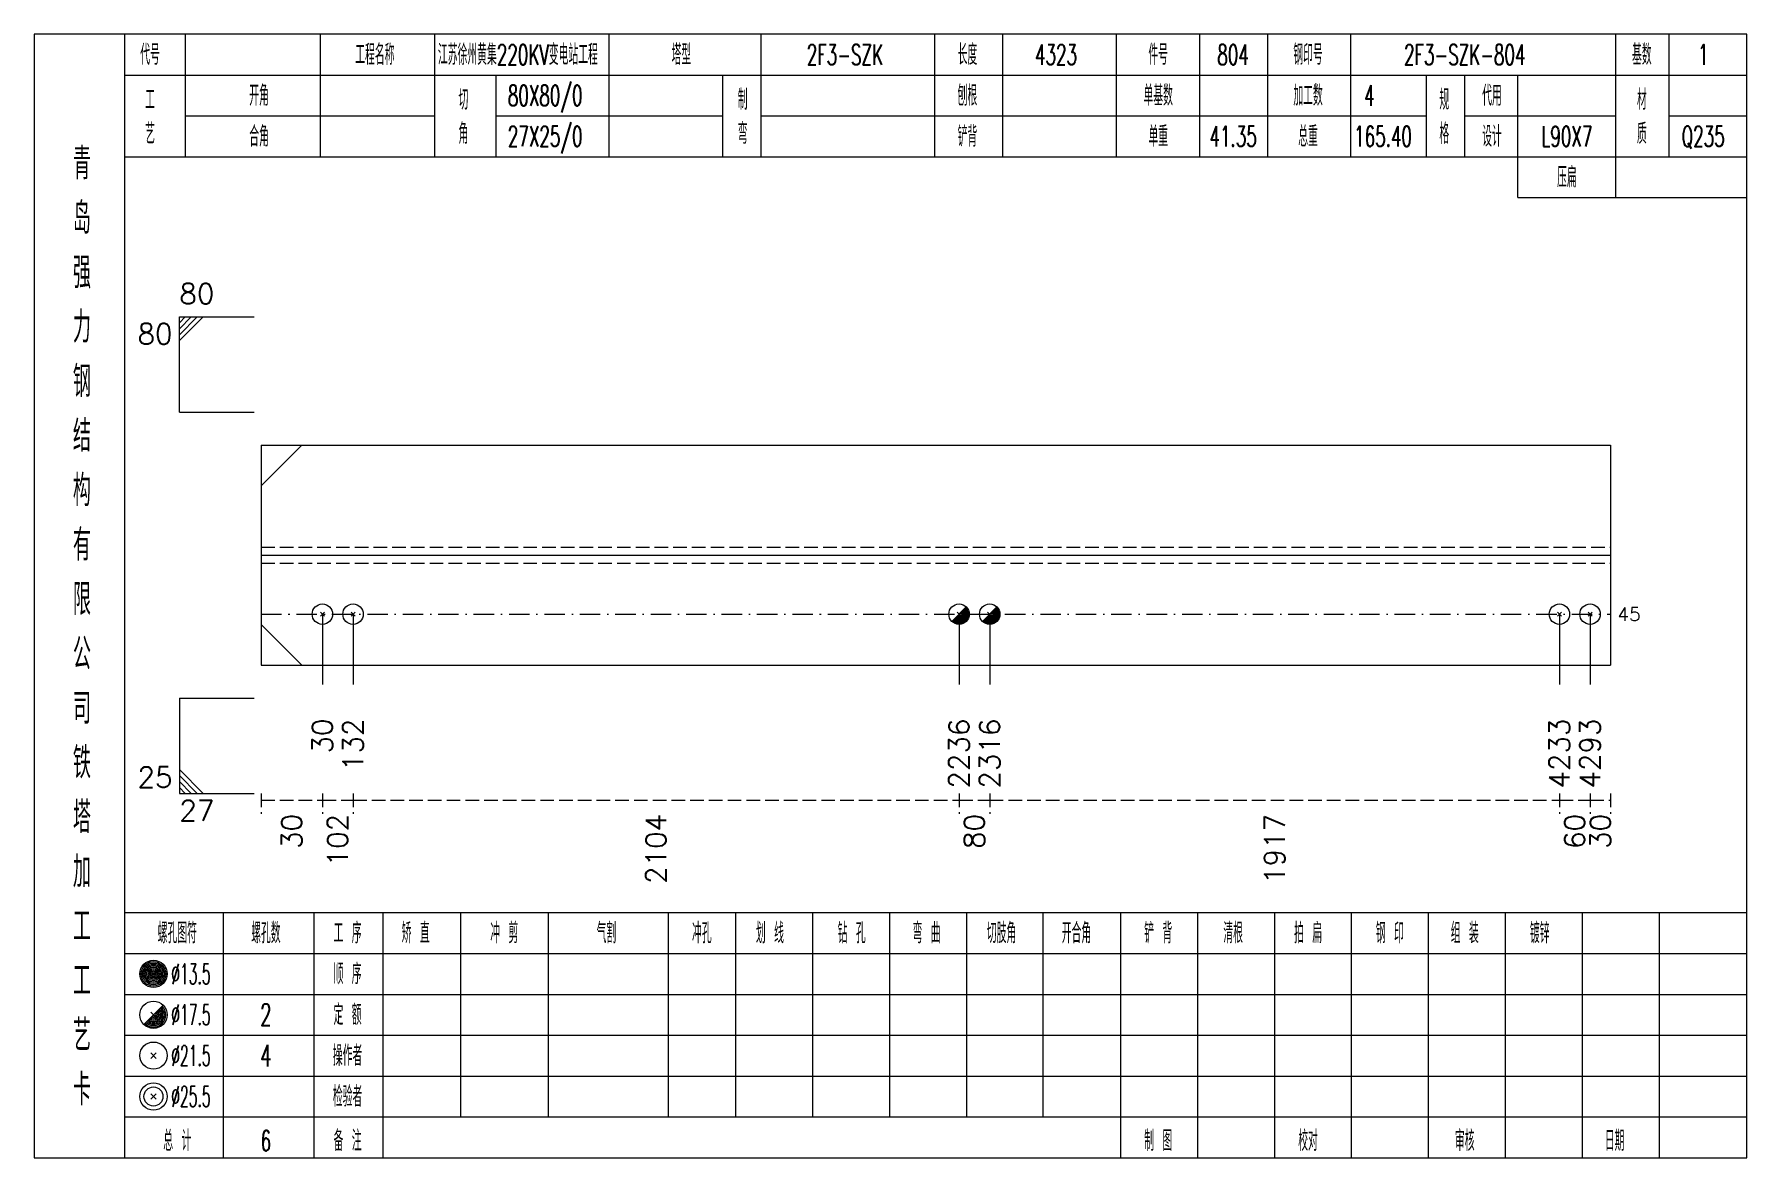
# Model space of a CAD drawing. Extents: x 0 to 4623, y -1159 to 4890.
# Drawn here: x 2802.6 to 3054, y 1575 to 1740 of the extents above; entities that cross this region are included whole.
import ezdxf
from ezdxf.enums import TextEntityAlignment as Align

# ---------------------------------------------------------------- set-up
doc = ezdxf.new("R2010")
doc.units = 0
doc.header["$MEASUREMENT"] = 0
doc.linetypes.add('一点画线', pattern=[5.2, 3, -1, 0.2, -1])
doc.linetypes.add('虚线', pattern=[2.75, 2, -0.75])
doc.layers.get('0').update_dxf_attribs({"linetype": 'CONTINUOUS', "lineweight": 25})
for name, color, linetype, lineweight in [('1', 7, 'CONTINUOUS', 25), ('4', 7, 'CONTINUOUS', 25), ('5', 7, 'CONTINUOUS', 25)]:
    doc.layers.add(name, color=color, linetype=linetype, lineweight=lineweight)
doc.styles.get("Standard").update_dxf_attribs({"font": 'simplex.shx', "width": 0.7, "height": 3, "bigfont": 'gbhzfs.shx'})

msp = doc.modelspace()

# ---------------------------------------------------------------- texts
at = {"color": 7, "linetype": 'Continuous', "lineweight": 13}
msp.add_text('80', height=3, dxfattribs=at).set_placement((2823.9, 1699.5), align=Align.BOTTOM_LEFT)
msp.add_text('80', height=3, dxfattribs=at).set_placement((2822.9, 1697.5), align=Align.TOP_RIGHT)
msp.add_text('45', height=2, dxfattribs=at).set_placement((3035, 1654.833), align=Align.MIDDLE_LEFT)
msp.add_text('25', height=3, dxfattribs=at).set_placement((2822.9, 1628.5), align=Align.BOTTOM_RIGHT)
msp.add_text('27', height=3, dxfattribs=at).set_placement((2823.9, 1627.5), align=Align.TOP_LEFT)
at = {"color": 8, "linetype": 'Continuous', "lineweight": 9}
for s, p in [('30', (2840.4, 1625.5)), ('102', (2847.15, 1625.5)), ('2104', (2893.882, 1625.5)), ('80', (2940.614, 1625.5)), ('1917', (2984.682, 1625.5)), ('60', (3028.75, 1625.5)), ('30', (3032.5, 1625.5))]:
    msp.add_text(s, height=3, rotation=90, dxfattribs=at).set_placement(p, align=Align.MIDDLE_RIGHT)
at = {"layer": '1', "color": 7, "linetype": 'Continuous', "lineweight": 13}
for s, p in [('30', (2844.9, 1639.5)), ('132', (2849.4, 1639.5)), ('2236', (2938.364, 1639.5)), ('2316', (2942.864, 1639.5)), ('4233', (3026.5, 1639.5)), ('4293', (3031, 1639.5))]:
    msp.add_text(s, height=3, rotation=90, dxfattribs=at).set_placement(p, align=Align.MIDDLE_RIGHT)
at = {"layer": '4', "color": 1, "linetype": 'Continuous', "lineweight": 13}
for s, height, width, p in [('代号', 3, 0.6, (2819.6, 1737)), ('工程名称', 3, 0.6, (2852.6, 1737)), ('江苏徐州黄集220KV变电站工程', 3, 0.6, (2873.6, 1737)), ('塔型', 3, 0.6, (2897.6, 1737)), ('2F3-SZK', 3, 0.6, (2921.6, 1737)), ('长度', 3, 0.6, (2939.6, 1737)), ('4323', 3, 0.6, (2952.6, 1737)), ('件号', 3, 0.6, (2967.6, 1737)), ('804', 3, 0.6, (2978.6, 1737)), ('钢印号', 3, 0.6, (2989.6, 1737)), ('2F3-SZK-804', 3, 0.6, (3012.6, 1737)), ('基数', 3, 0.6, (3038.6, 1737)), ('1', 3, 0.6, (3047.6, 1737)), ('开角', 3, 0.6, (2835.6, 1731)), ('80X80/0', 3, 0.6, (2877.6, 1731)), ('制', 3, 0.6, (2906.6, 1730.4)), ('刨根', 3, 0.6, (2939.6, 1731)), ('单基数', 3, 0.6, (2967.6, 1731)), ('加工数', 3, 0.6, (2989.6, 1731)), ('4', 3, 0.6, (2998.6, 1731)), ('规', 3, 0.6, (3009.6, 1730.4)), ('代用', 3, 0.6, (3016.6, 1731)), ('材', 3, 0.6, (3038.6, 1730.4)), ('工', 3, 0.6, (2819.6, 1730.4)), ('切', 3, 0.6, (2865.6, 1730.4)), ('艺', 3, 0.6, (2819.6, 1725.4)), ('角', 3, 0.6, (2865.6, 1725.4)), ('弯', 3, 0.6, (2906.6, 1725.4)), ('格', 3, 0.6, (3009.6, 1725.4)), ('质', 3, 0.6, (3038.6, 1725.4)), ('合角', 3, 0.6, (2835.6, 1725)), ('27X25/0', 3, 0.6, (2877.6, 1725)), ('铲背', 3, 0.6, (2939.6, 1725)), ('单重', 3, 0.6, (2967.6, 1725)), ('41.35', 3, 0.6, (2978.6, 1725)), ('总重', 3, 0.6, (2989.6, 1725)), ('165.40', 3, 0.6, (3000.6, 1725)), ('设计', 3, 0.6, (3016.6, 1725)), ('L90X7', 3, 0.6, (3027.6, 1725)), ('Q235', 3, 0.6, (3047.6, 1725)), ('青', 4.6, 0.8, (2809.6, 1721)), ('压扁', 3, 0.6, (3027.6, 1719)), ('岛', 4.6, 0.8, (2809.6, 1713)), ('强', 4.6, 0.8, (2809.6, 1705)), ('力', 4.6, 0.8, (2809.6, 1697)), ('钢', 4.6, 0.8, (2809.6, 1689)), ('结', 4.6, 0.8, (2809.6, 1681)), ('构', 4.6, 0.8, (2809.6, 1673)), ('有', 4.6, 0.8, (2809.6, 1665)), ('限', 4.6, 0.8, (2809.6, 1657)), ('公', 4.6, 0.8, (2809.6, 1649)), ('司', 4.6, 0.8, (2809.6, 1641)), ('铁', 4.6, 0.8, (2809.6, 1633)), ('塔', 4.6, 0.8, (2809.6, 1625)), ('加', 4.6, 0.8, (2809.6, 1617)), ('工', 4.6, 0.8, (2809.6, 1609)), ('螺孔图符', 3, 0.6, (2823.6, 1608)), ('螺孔数', 3, 0.6, (2836.6, 1608)), ('工 序', 3, 0.6, (2848.6, 1608)), ('矫 直', 3, 0.6, (2858.6, 1608)), ('冲 剪', 3, 0.6, (2871.6, 1608)), ('气割', 3, 0.6, (2886.6, 1608)), ('冲孔', 3, 0.6, (2900.6, 1608)), ('划 线', 3, 0.6, (2910.6, 1608)), ('钻 孔', 3, 0.6, (2922.6, 1608)), ('弯 曲', 3, 0.6, (2933.6, 1608)), ('切肢角', 3, 0.6, (2944.6, 1608)), ('开合角', 3, 0.6, (2955.6, 1608)), ('铲 背', 3, 0.6, (2967.6, 1608)), ('清根', 3, 0.6, (2978.6, 1608)), ('拍 扁', 3, 0.6, (2989.6, 1608)), ('钢 印', 3, 0.6, (3001.6, 1608)), ('组 装', 3, 0.6, (3012.6, 1608)), ('镀锌', 3, 0.6, (3023.6, 1608)), ('工', 4.6, 0.8, (2809.6, 1601)), ('%%C13.5', 3, 0.5, (2825.6, 1602)), ('顺 序', 3, 0.6, (2848.6, 1602)), ('%%C17.5', 3, 0.5, (2825.6, 1596)), ('2', 3.2, 0.6, (2836.6, 1596)), ('定 额', 3, 0.6, (2848.6, 1596)), ('艺', 4.6, 0.8, (2809.6, 1593)), ('%%C21.5', 3, 0.5, (2825.6, 1590)), ('4', 3.2, 0.6, (2836.6, 1590)), ('操作者', 3, 0.6, (2848.6, 1590)), ('卡', 4.6, 0.8, (2809.6, 1585)), ('%%C25.5', 3, 0.5, (2825.6, 1584)), ('检验者', 3, 0.6, (2848.6, 1584)), ('总 计', 3, 0.6, (2823.6, 1577.5)), ('6', 3, 0.6, (2836.6, 1577.5)), ('备 注', 3, 0.6, (2848.6, 1577.5)), ('制 图', 3, 0.6, (2967.6, 1577.5)), ('校对', 3, 0.6, (2989.6, 1577.5)), ('审核', 3, 0.6, (3012.6, 1577.5)), ('日期', 3, 0.6, (3034.6, 1577.5))]:
    msp.add_text(s, height=height, dxfattribs=dict(at, width=width)).set_placement(p, align=Align.MIDDLE_CENTER)

# ---------------------------------------------------------------- blocks, each defined once
blk = doc.blocks.new('孔21.5')
at = {"layer": '5', "color": 7, "linetype": 'Continuous', "lineweight": 13}
for p, q in [((-0.2, -0.2), (0.2, 0.2)), ((-0.2, 0.2), (0.2, -0.2))]:
    blk.add_line(p, q, dxfattribs=at)
blk.add_circle((0, 0), 1, dxfattribs=at)
blk = doc.blocks.new('孔17.5')
at = {"layer": '5', "color": 7, "linetype": 'Continuous', "lineweight": 13}
for p, q in [((-0.707, -0.707), (0.707, 0.707)), ((-0.2, 0.2), (0.2, -0.2))]:
    blk.add_line(p, q, dxfattribs=at)
blk.add_circle((0, 0), 1, dxfattribs=at)
for radius in [0.9, 0.8, 0.7, 0.6, 0.5, 0.4, 0.3, 0.2, 0.1]:
    blk.add_arc((0, 0), radius, 225, 45, dxfattribs=at)

# ---------------------------------------------------------------- linework, layer by layer
at = {"color": 7, "linetype": 'Continuous', "lineweight": 13}
for p, q in [((2823.9, 1698.5), (2834.9, 1698.5)), ((2823.9, 1684.5), (2823.9, 1698.5)), ((2824.775, 1698.5), (2823.9, 1697.625)), ((2825.65, 1698.5), (2823.9, 1696.75)), ((2826.525, 1698.5), (2823.9, 1695.875)), ((2827.4, 1698.5), (2823.9, 1695)), ((2823.9, 1684.5), (2834.9, 1684.5)), ((2835.9, 1673.667), (2841.9, 1679.667)), ((2844.9, 1654.833), (2844.9, 1644.5)), ((2849.4, 1654.833), (2849.4, 1644.5)), ((2938.364, 1654.833), (2938.364, 1644.5)), ((2942.864, 1654.833), (2942.864, 1644.5)), ((3026.5, 1654.833), (3026.5, 1644.5)), ((3031, 1654.833), (3031, 1644.5)), ((2835.9, 1653.333), (2841.9, 1647.333)), ((2823.9, 1642.5), (2834.9, 1642.5)), ((2823.9, 1642.5), (2823.9, 1628.5)), ((2827.4, 1628.5), (2823.9, 1632)), ((2826.525, 1628.5), (2823.9, 1631.125)), ((2825.65, 1628.5), (2823.9, 1630.25)), ((2824.775, 1628.5), (2823.9, 1629.375)), ((2823.9, 1628.5), (2834.9, 1628.5))]:
    msp.add_line(p, q, dxfattribs=at)
at = {"color": 7, "linetype": 'Continuous', "lineweight": 18}
for p, q in [((2835.9, 1679.667), (2835.9, 1647.333)), ((2835.9, 1679.667), (3034, 1679.667)), ((3034, 1679.667), (3034, 1647.333)), ((2835.9, 1663.5), (3034, 1663.5))]:
    msp.add_line(p, q, dxfattribs=at)
at = {"color": 1, "linetype": '虚线', "lineweight": 18}
for p, q in [((2835.9, 1664.667), (3034, 1664.667)), ((2835.9, 1662.333), (3034, 1662.333))]:
    msp.add_line(p, q, dxfattribs=at)
at = {"color": 3, "linetype": '一点画线', "lineweight": 13}
msp.add_line((2835.9, 1654.833), (3034, 1654.833), dxfattribs=at)
at = {"color": 8, "linetype": '虚线', "lineweight": 9}
for p, q in [((2835.9, 1628.5), (2835.9, 1625.5)), ((2835.9, 1627.5), (2844.9, 1627.5)), ((2844.9, 1628.5), (2844.9, 1625.5)), ((2844.9, 1628.5), (2844.9, 1625.5)), ((2844.9, 1627.5), (2849.4, 1627.5)), ((2849.4, 1628.5), (2849.4, 1625.5)), ((2849.4, 1628.5), (2849.4, 1625.5)), ((2849.4, 1627.5), (2938.364, 1627.5)), ((2938.364, 1628.5), (2938.364, 1625.5)), ((2938.364, 1628.5), (2938.364, 1625.5)), ((2938.364, 1627.5), (2942.864, 1627.5)), ((2942.864, 1628.5), (2942.864, 1625.5)), ((2942.864, 1628.5), (2942.864, 1625.5)), ((2942.864, 1627.5), (3026.5, 1627.5)), ((3026.5, 1628.5), (3026.5, 1625.5)), ((3026.5, 1628.5), (3026.5, 1625.5)), ((3026.5, 1627.5), (3031, 1627.5)), ((3031, 1628.5), (3031, 1625.5)), ((3031, 1628.5), (3031, 1625.5)), ((3031, 1627.5), (3034, 1627.5)), ((3034, 1628.5), (3034, 1625.5))]:
    msp.add_line(p, q, dxfattribs=at)
at = {"layer": '1', "color": 7, "linetype": 'Continuous', "lineweight": 18}
msp.add_line((2835.9, 1647.333), (3034, 1647.333), dxfattribs=at)
at = {"layer": '4', "color": 1, "linetype": 'Continuous', "lineweight": 18}
for p, q in [((2815.9, 1575), (2815.9, 1740)), ((2824.8, 1722), (2824.8, 1740)), ((2844.6, 1722), (2844.6, 1740)), ((2861.4, 1722), (2861.4, 1740)), ((2887, 1722), (2887, 1740)), ((2909.3, 1722), (2909.3, 1740)), ((2934.8, 1722), (2934.8, 1740)), ((2944.8, 1722), (2944.8, 1740)), ((2961.5, 1722), (2961.5, 1740)), ((2973.7, 1722), (2973.7, 1740)), ((2983.7, 1722), (2983.7, 1740)), ((2995.9, 1722), (2995.9, 1740)), ((3034.8, 1716), (3034.8, 1740)), ((3042.6, 1722), (3042.6, 1740)), ((2815.9, 1734), (3054, 1734)), ((2870.4, 1722), (2870.4, 1734)), ((2903.7, 1722), (2903.7, 1734)), ((3007, 1722), (3007, 1734)), ((3012.6, 1722), (3012.6, 1734)), ((3020.4, 1716), (3020.4, 1734)), ((2824.8, 1728), (2861.4, 1728)), ((2870.4, 1728), (2903.7, 1728)), ((2909.3, 1728), (3007, 1728)), ((3012.6, 1728), (3034.8, 1728)), ((3042.6, 1728), (3054, 1728)), ((2815.9, 1722), (3054, 1722)), ((3020.4, 1716), (3054, 1716)), ((2815.9, 1611), (3054, 1611)), ((2830.4, 1575), (2830.4, 1611)), ((2843.7, 1575), (2843.7, 1611)), ((2853.8, 1575), (2853.8, 1611)), ((2865.2, 1581), (2865.2, 1611)), ((2878.1, 1581), (2878.1, 1611)), ((2895.7, 1581), (2895.7, 1611)), ((2905.6, 1581), (2905.6, 1611)), ((2916.9, 1581), (2916.9, 1611)), ((2928.2, 1581), (2928.2, 1611)), ((2939.5, 1581), (2939.5, 1611)), ((2950.7, 1581), (2950.7, 1611)), ((2962.1, 1581), (2962.1, 1611)), ((2973.4, 1581), (2973.4, 1611)), ((2984.7, 1581), (2984.7, 1611)), ((2996, 1581), (2996, 1611)), ((3007.3, 1581), (3007.3, 1611)), ((3018.6, 1581), (3018.6, 1611)), ((3029.9, 1581), (3029.9, 1611)), ((3041.2, 1581), (3041.2, 1611)), ((2815.9, 1605), (3054, 1605)), ((2815.9, 1599), (3054, 1599)), ((2815.9, 1593), (3054, 1593)), ((2815.9, 1587), (3054, 1587)), ((2815.9, 1581), (3054, 1581)), ((2962.1, 1575), (2962.1, 1581)), ((2973.4, 1575), (2973.4, 1581)), ((2984.7, 1575), (2984.7, 1581)), ((2996, 1575), (2996, 1581)), ((3007.3, 1575), (3007.3, 1581)), ((3018.6, 1575), (3018.6, 1581)), ((3029.9, 1575), (3029.9, 1581)), ((3041.2, 1575), (3041.2, 1581))]:
    msp.add_line(p, q, dxfattribs=at)
at = {"layer": '4', "color": 7, "linetype": 'Continuous', "lineweight": 13}
for p, q in [((2819.9, 1601.8), (2820.3, 1602.2)), ((2820.3, 1601.8), (2819.9, 1602.2)), ((2818.686, 1594.586), (2821.514, 1597.414)), ((2819.7, 1596.4), (2820.5, 1595.6)), ((2819.7, 1589.6), (2820.5, 1590.4)), ((2819.7, 1590.4), (2820.5, 1589.6)), ((2819.7, 1583.6), (2820.5, 1584.4)), ((2819.7, 1584.4), (2820.5, 1583.6))]:
    msp.add_line(p, q, dxfattribs=at)
at = {"layer": '4', "color": 1, "linetype": 'Continuous', "lineweight": 18}
msp.add_lwpolyline([(2802.6, 1740), (2802.6, 1575), (3054, 1575), (3054, 1740)], close=True, dxfattribs=at)
at = {"layer": '4', "color": 7, "linetype": 'Continuous', "lineweight": 13}
for centre, radius in [((2820.1, 1602), 2), ((2820.1, 1602), 1.8), ((2820.1, 1602), 1.6), ((2820.1, 1602), 1.4), ((2820.1, 1602), 1.2), ((2820.1, 1602), 1), ((2820.1, 1602), 0.8), ((2820.1, 1602), 0.6), ((2820.1, 1602), 0.4), ((2820.1, 1602), 0.2), ((2820.1, 1596), 2), ((2820.1, 1590), 2), ((2820.1, 1584), 2), ((2820.1, 1584), 1.4)]:
    msp.add_circle(centre, radius, dxfattribs=at)
for radius in [1.8, 1.6, 1.4, 1.2, 1, 0.8, 0.6, 0.4, 0.2]:
    msp.add_arc((2820.1, 1596), radius, 225, 45, dxfattribs=at)

# ---------------------------------------------------------------- block references
at = {"layer": '1', "color": 7, "linetype": 'Continuous', "lineweight": 13, "xscale": 1.5, "yscale": 1.5, "zscale": 1.5}
for name, p in [('孔21.5', (2844.9, 1654.833)), ('孔21.5', (2849.4, 1654.833)), ('孔17.5', (2938.364, 1654.833)), ('孔17.5', (2942.864, 1654.833)), ('孔21.5', (3026.5, 1654.833)), ('孔21.5', (3031, 1654.833))]:
    msp.add_blockref(name, p, dxfattribs=at)

msp.set_redraw_order([(e.dxf.handle, doc.entitydb.next_handle()) for e in msp.query("TEXT MTEXT ATTDEF DIMENSION ARC_DIMENSION")])  # texts and dimensions are drawn at this point

doc.saveas('drawing.dxf')
